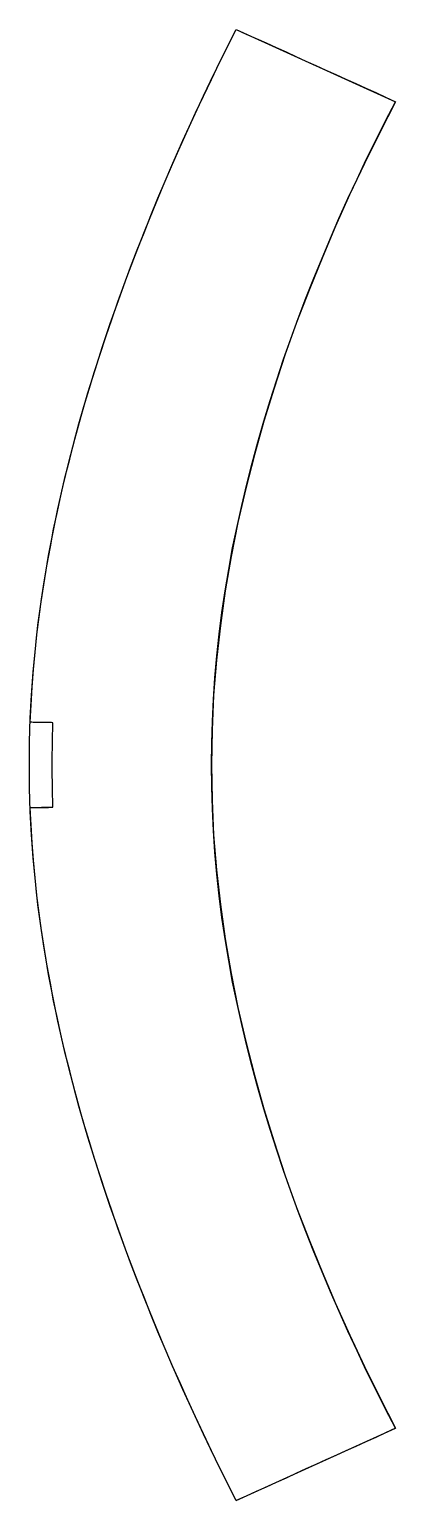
# Model space of a CAD drawing. Header units: metres. Extents: x 0 to 50.3, y -0.6 to 11.6.
# Drawn here: x 14.78 to 17.35, y 0 to 10.32 of the extents above; entities that cross this region are included whole.
import ezdxf

# ---------------------------------------------------------------- set-up
doc = ezdxf.new("R2010")
doc.units = ezdxf.units.M
for name, color, linetype in [('CLAMP', 1, 'Continuous'), ('CONTORNO', 7, 'Continuous'), ('KEDER', 5, 'Continuous')]:
    doc.layers.add(name, color=color, linetype=linetype)

msp = doc.modelspace()

# ---------------------------------------------------------------- linework, layer by layer
at = {"layer": 'CLAMP'}
for points in [[(14.944, 4.864), (14.944, 4.879), (14.943, 4.893), (14.943, 4.908), (14.943, 4.923), (14.942, 4.938), (14.942, 4.953), (14.941, 4.968), (14.941, 4.983), (14.94, 4.997), (14.94, 5.012), (14.94, 5.027), (14.94, 5.042), (14.94, 5.057), (14.939, 5.072), (14.939, 5.086), (14.939, 5.101), (14.939, 5.116), (14.939, 5.131), (14.939, 5.146), (14.939, 5.161), (14.939, 5.175), (14.939, 5.19), (14.939, 5.205), (14.939, 5.22), (14.939, 5.235), (14.939, 5.25), (14.94, 5.264), (14.94, 5.279), (14.94, 5.294), (14.94, 5.309), (14.94, 5.324), (14.941, 5.339), (14.941, 5.354), (14.942, 5.368), (14.942, 5.383), (14.943, 5.398), (14.943, 5.413), (14.943, 5.428), (14.944, 5.443), (14.944, 5.457), (14.785, 5.46)], [(14.944, 4.864), (14.785, 4.861)]]:
    msp.add_lwpolyline(points, dxfattribs=at)
at = {"layer": 'CONTORNO'}
msp.add_lwpolyline([(16.232, 0), (16.173, 0.116), (16.115, 0.233), (16.057, 0.35), (16.001, 0.468), (15.945, 0.587), (15.891, 0.705), (15.837, 0.825), (15.784, 0.944), (15.733, 1.064), (15.682, 1.184), (15.632, 1.305), (15.584, 1.426), (15.536, 1.547), (15.49, 1.669), (15.445, 1.79), (15.4, 1.912), (15.358, 2.034), (15.316, 2.156), (15.275, 2.278), (15.236, 2.401), (15.199, 2.523), (15.162, 2.646), (15.127, 2.768), (15.094, 2.891), (15.062, 3.014), (15.031, 3.137), (15.002, 3.26), (14.975, 3.383), (14.949, 3.506), (14.926, 3.629), (14.903, 3.752), (14.883, 3.875), (14.864, 3.999), (14.847, 4.122), (14.832, 4.245), (14.819, 4.368), (14.807, 4.492), (14.798, 4.615), (14.79, 4.738), (14.785, 4.861), (14.795, 4.862), (14.805, 4.862), (14.815, 4.862), (14.825, 4.862), (14.835, 4.862), (14.845, 4.862), (14.855, 4.863), (14.864, 4.863), (14.874, 4.863), (14.884, 4.863), (14.894, 4.863), (14.904, 4.863), (14.914, 4.863), (14.924, 4.864), (14.934, 4.864), (14.944, 4.864), (14.944, 4.879), (14.943, 4.893), (14.943, 4.908), (14.943, 4.923), (14.942, 4.938), (14.942, 4.953), (14.941, 4.968), (14.941, 4.983), (14.94, 4.997), (14.94, 5.012), (14.94, 5.027), (14.94, 5.042), (14.94, 5.057), (14.939, 5.072), (14.939, 5.086), (14.939, 5.101), (14.939, 5.116), (14.939, 5.131), (14.939, 5.146), (14.939, 5.161), (14.939, 5.175), (14.939, 5.19), (14.939, 5.205), (14.939, 5.22), (14.939, 5.235), (14.939, 5.25), (14.94, 5.264), (14.94, 5.279), (14.94, 5.294), (14.94, 5.309), (14.94, 5.324), (14.941, 5.339), (14.941, 5.354), (14.942, 5.368), (14.942, 5.383), (14.943, 5.398), (14.943, 5.413), (14.943, 5.428), (14.944, 5.443), (14.944, 5.457), (14.934, 5.458), (14.924, 5.458), (14.914, 5.458), (14.904, 5.458), (14.894, 5.458), (14.884, 5.458), (14.874, 5.458), (14.864, 5.459), (14.855, 5.459), (14.845, 5.459), (14.835, 5.459), (14.825, 5.459), (14.815, 5.459), (14.805, 5.459), (14.795, 5.46), (14.785, 5.46), (14.79, 5.583), (14.798, 5.706), (14.807, 5.83), (14.819, 5.953), (14.832, 6.076), (14.847, 6.199), (14.864, 6.323), (14.883, 6.446), (14.903, 6.569), (14.926, 6.692), (14.949, 6.815), (14.975, 6.938), (15.002, 7.061), (15.031, 7.184), (15.062, 7.307), (15.094, 7.43), (15.127, 7.553), (15.162, 7.675), (15.198, 7.798), (15.236, 7.921), (15.275, 8.043), (15.316, 8.165), (15.357, 8.287), (15.4, 8.409), (15.445, 8.531), (15.49, 8.653), (15.536, 8.774), (15.584, 8.895), (15.632, 9.016), (15.682, 9.137), (15.733, 9.257), (15.784, 9.377), (15.837, 9.497), (15.891, 9.616), (15.945, 9.735), (16.001, 9.853), (16.057, 9.971), (16.115, 10.088), (16.173, 10.205), (16.232, 10.321), (16.302, 10.289), (16.372, 10.258), (16.442, 10.226), (16.512, 10.194), (16.582, 10.163), (16.651, 10.131), (16.721, 10.099), (16.791, 10.068), (16.861, 10.036), (16.931, 10.004), (17.001, 9.973), (17.071, 9.941), (17.141, 9.909), (17.211, 9.878), (17.281, 9.846), (17.351, 9.814), (17.239, 9.599), (17.132, 9.381), (17.028, 9.161), (16.929, 8.94), (16.834, 8.716), (16.743, 8.491), (16.656, 8.264), (16.574, 8.035), (16.497, 7.804), (16.425, 7.572), (16.359, 7.337), (16.298, 7.101), (16.243, 6.863), (16.195, 6.623), (16.154, 6.382), (16.12, 6.139), (16.093, 5.895), (16.073, 5.651), (16.062, 5.406), (16.057, 5.161), (16.062, 4.915), (16.073, 4.67), (16.093, 4.426), (16.12, 4.182), (16.154, 3.94), (16.195, 3.698), (16.243, 3.459), (16.298, 3.22), (16.359, 2.984), (16.425, 2.749), (16.497, 2.517), (16.574, 2.286), (16.656, 2.057), (16.743, 1.83), (16.834, 1.605), (16.929, 1.382), (17.029, 1.16), (17.132, 0.94), (17.239, 0.723), (17.351, 0.507), (17.281, 0.475), (17.211, 0.443), (17.141, 0.412), (17.071, 0.38), (17.001, 0.348), (16.931, 0.317), (16.861, 0.285), (16.791, 0.253), (16.721, 0.222), (16.651, 0.19), (16.582, 0.158), (16.512, 0.127), (16.442, 0.095), (16.372, 0.063), (16.302, 0.032)], close=True, dxfattribs=at)
at = {"layer": 'KEDER'}
for points in [[(16.232, 0), (16.154, 0.154), (16.077, 0.309), (16.002, 0.465), (15.928, 0.622), (15.857, 0.78), (15.787, 0.939), (15.718, 1.098), (15.652, 1.257), (15.587, 1.418), (15.524, 1.578), (15.463, 1.739), (15.404, 1.901), (15.347, 2.063), (15.293, 2.225), (15.24, 2.387), (15.19, 2.549), (15.143, 2.712), (15.098, 2.875), (15.056, 3.037), (15.016, 3.2), (14.979, 3.364), (14.945, 3.527), (14.914, 3.69), (14.886, 3.853), (14.861, 4.017), (14.839, 4.18), (14.821, 4.343), (14.806, 4.507), (14.794, 4.67), (14.785, 4.834), (14.78, 4.997), (14.779, 5.161), (14.78, 5.324), (14.785, 5.488), (14.794, 5.651), (14.806, 5.814), (14.821, 5.978), (14.839, 6.141), (14.861, 6.305), (14.886, 6.468), (14.914, 6.631), (14.945, 6.794), (14.979, 6.958), (15.016, 7.121), (15.056, 7.284), (15.098, 7.447), (15.143, 7.609), (15.19, 7.772), (15.24, 7.934), (15.293, 8.097), (15.347, 8.259), (15.404, 8.42), (15.463, 8.582), (15.524, 8.743), (15.587, 8.903), (15.652, 9.064), (15.718, 9.223), (15.787, 9.383), (15.857, 9.541), (15.928, 9.699), (16.002, 9.856), (16.077, 10.012), (16.154, 10.167), (16.232, 10.321)], [(16.232, 10.321), (17.351, 9.814)], [(17.351, 0.507), (17.281, 0.641), (17.212, 0.777), (17.145, 0.913), (17.08, 1.05), (17.016, 1.188), (16.954, 1.326), (16.893, 1.465), (16.834, 1.605), (16.776, 1.745), (16.721, 1.887), (16.667, 2.029), (16.615, 2.171), (16.564, 2.315), (16.516, 2.459), (16.469, 2.604), (16.425, 2.749), (16.383, 2.896), (16.343, 3.043), (16.305, 3.191), (16.27, 3.339), (16.237, 3.488), (16.206, 3.638), (16.179, 3.789), (16.154, 3.94), (16.131, 4.091), (16.112, 4.243), (16.095, 4.395), (16.082, 4.548), (16.071, 4.701), (16.064, 4.854), (16.059, 5.007), (16.057, 5.161), (16.059, 5.314), (16.064, 5.467), (16.071, 5.62), (16.082, 5.773), (16.095, 5.926), (16.112, 6.078), (16.131, 6.23), (16.154, 6.382), (16.179, 6.533), (16.206, 6.683), (16.237, 6.833), (16.27, 6.982), (16.305, 7.13), (16.343, 7.278), (16.383, 7.425), (16.425, 7.572), (16.469, 7.717), (16.516, 7.862), (16.564, 8.007), (16.615, 8.15), (16.667, 8.293), (16.721, 8.435), (16.776, 8.576), (16.834, 8.716), (16.893, 8.856), (16.953, 8.995), (17.016, 9.134), (17.08, 9.271), (17.145, 9.408), (17.212, 9.544), (17.281, 9.68), (17.351, 9.814)], [(16.232, 0), (17.351, 0.507)]]:
    msp.add_lwpolyline(points, dxfattribs=at)

doc.saveas('drawing.dxf')
